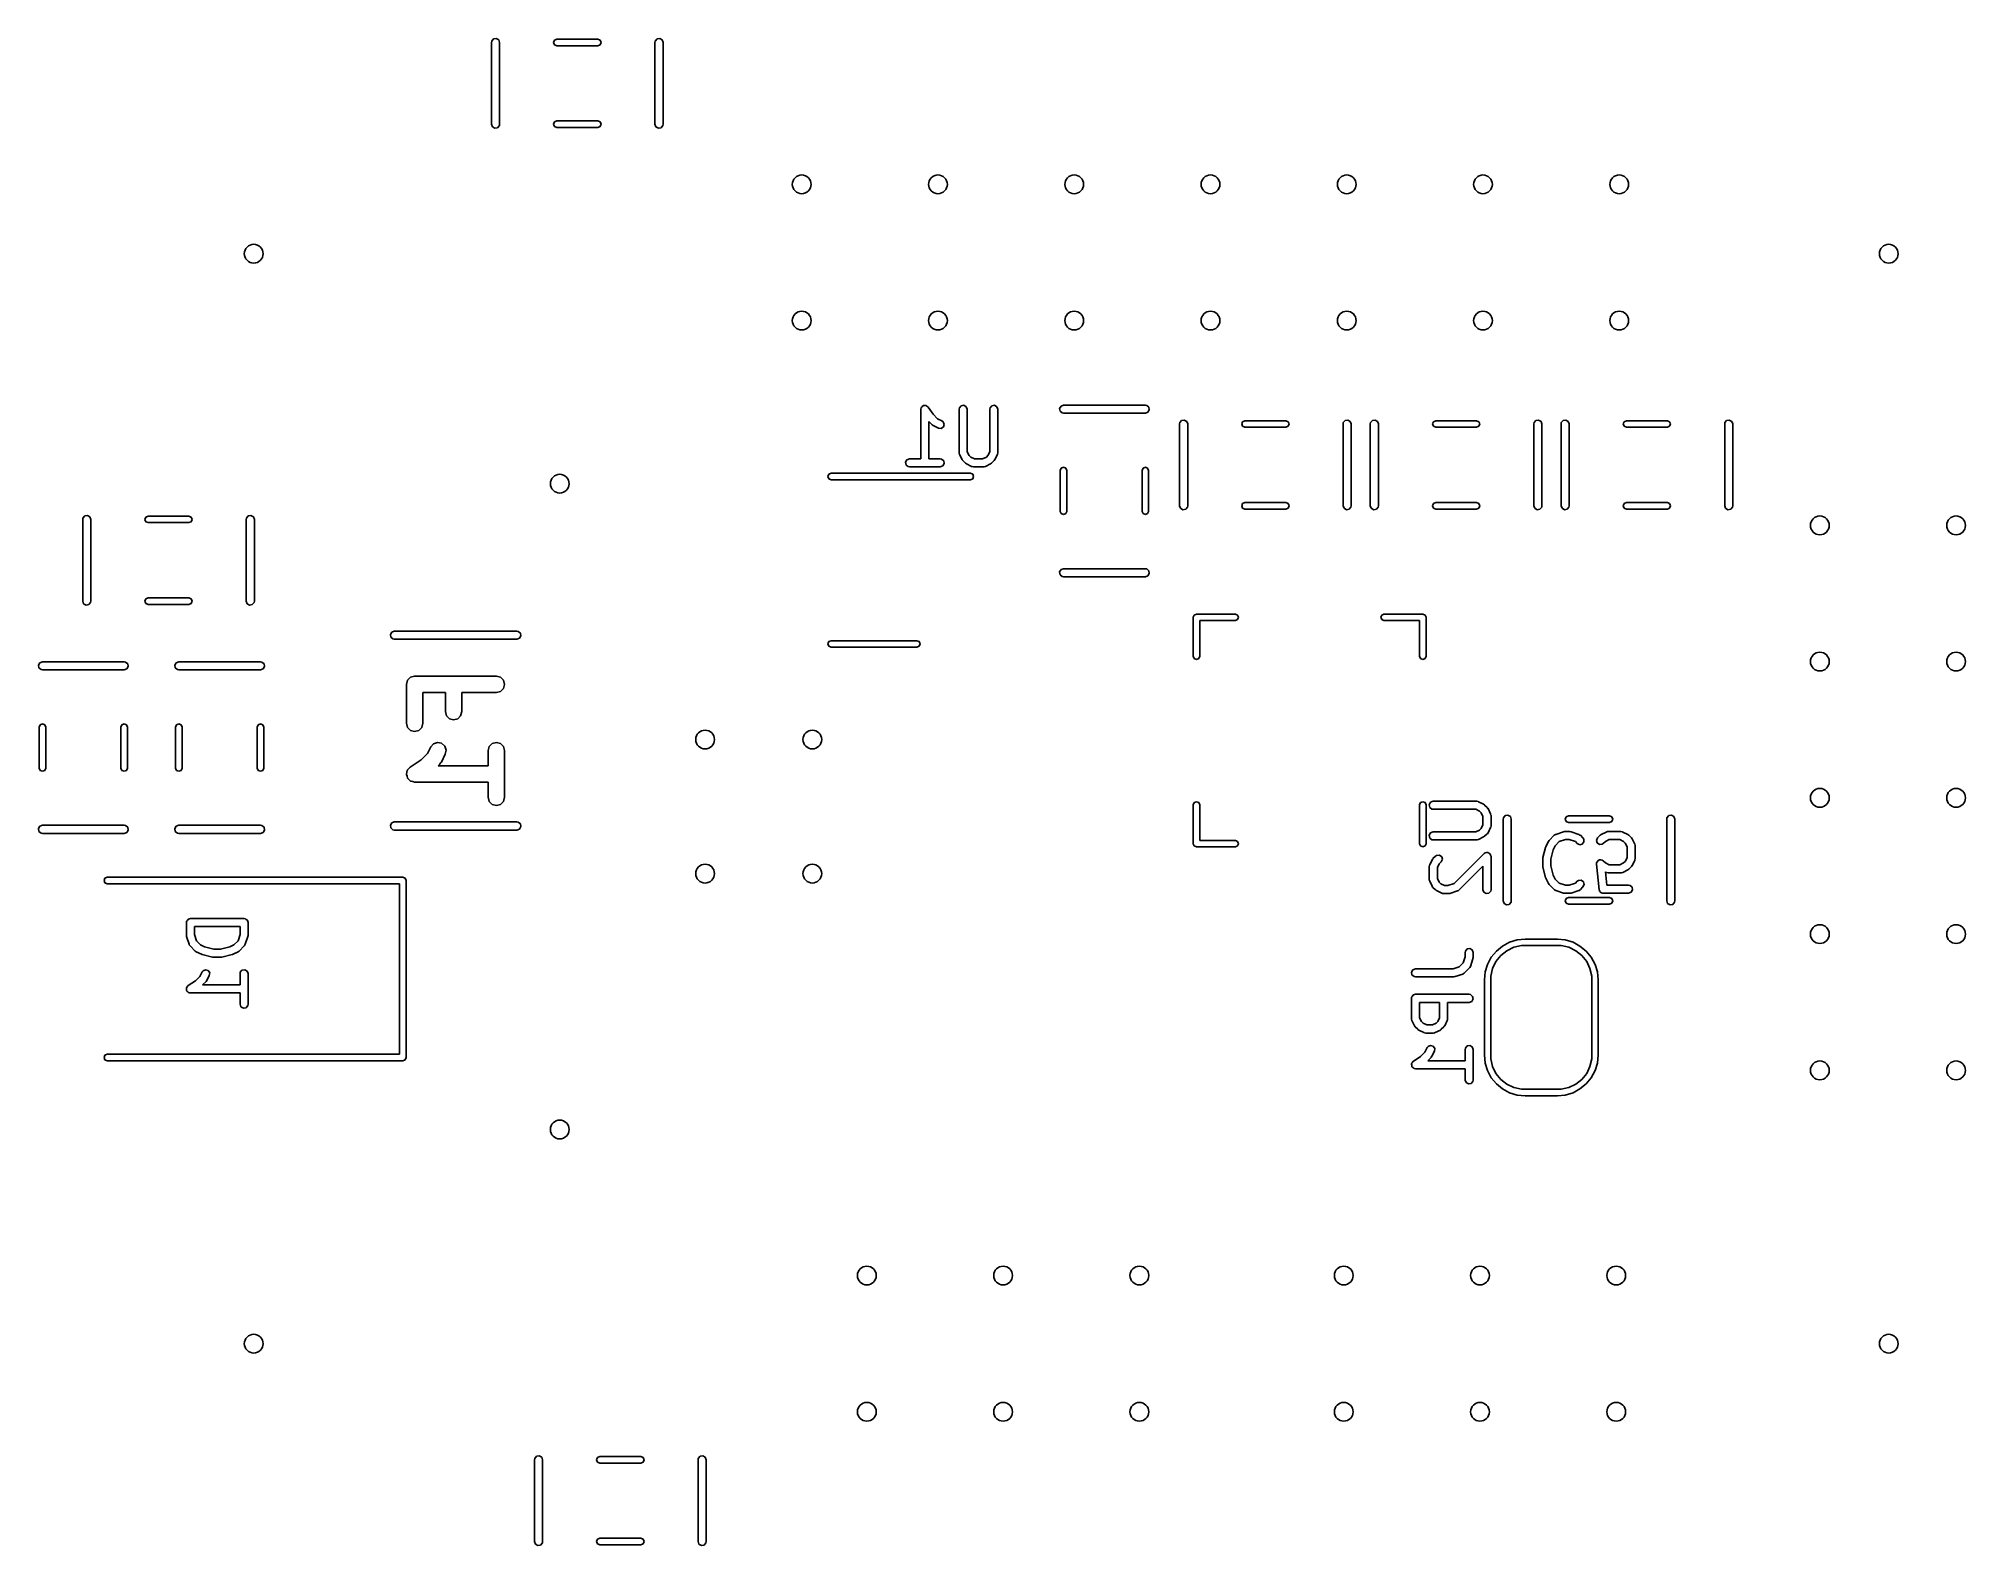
# Model space of a CAD drawing. Extents: x -0.16 to 1.26, y -0.15 to 0.96.
import ezdxf

# ---------------------------------------------------------------- set-up
doc = ezdxf.new("R2010")
doc.units = 0
doc.header["$MEASUREMENT"] = 0
doc.layers.add('BLACK', color=7, linetype='CONTINUOUS')

msp = doc.modelspace()

# ---------------------------------------------------------------- linework, layer by layer
at = {"layer": 'BLACK', "linetype": 'CONTINUOUS'}
for p, q in [((0.1745, 0.955), (0.1747, 0.956)), ((0.1745, 0.895), (0.1745, 0.955)), ((0.1747, 0.956), (0.176, 0.9576)), ((0.176, 0.9576), (0.178, 0.9579)), ((0.178, 0.9579), (0.1798, 0.9569)), ((0.1798, 0.9569), (0.1805, 0.955)), ((0.1805, 0.955), (0.1805, 0.895)), ((0.2201, 0.955), (0.2208, 0.9567)), ((0.2208, 0.9533), (0.2201, 0.955)), ((0.2208, 0.9567), (0.2225, 0.9574)), ((0.2225, 0.9526), (0.2208, 0.9533)), ((0.2225, 0.9574), (0.2525, 0.9574)), ((0.2525, 0.9526), (0.2225, 0.9526)), ((0.2525, 0.9574), (0.2542, 0.9567)), ((0.2542, 0.9533), (0.2525, 0.9526)), ((0.2542, 0.9567), (0.2549, 0.955)), ((0.2549, 0.955), (0.2542, 0.9533)), ((0.2945, 0.955), (0.2947, 0.956)), ((0.2945, 0.895), (0.2945, 0.955)), ((0.2947, 0.956), (0.296, 0.9576)), ((0.296, 0.9576), (0.298, 0.9579)), ((0.298, 0.9579), (0.2998, 0.9569)), ((0.2998, 0.9569), (0.3005, 0.955)), ((0.3005, 0.955), (0.3005, 0.895)), ((0.1752, 0.8931), (0.1745, 0.895)), ((0.177, 0.8921), (0.1752, 0.8931)), ((0.179, 0.8924), (0.177, 0.8921)), ((0.1803, 0.894), (0.179, 0.8924)), ((0.1805, 0.895), (0.1803, 0.894)), ((0.2201, 0.895), (0.2208, 0.8967)), ((0.2208, 0.8933), (0.2201, 0.895)), ((0.2208, 0.8967), (0.2225, 0.8974)), ((0.2225, 0.8926), (0.2208, 0.8933)), ((0.2225, 0.8974), (0.2525, 0.8974)), ((0.2525, 0.8926), (0.2225, 0.8926)), ((0.2525, 0.8974), (0.2542, 0.8967)), ((0.2542, 0.8933), (0.2525, 0.8926)), ((0.2542, 0.8967), (0.2549, 0.895)), ((0.2549, 0.895), (0.2542, 0.8933)), ((0.2952, 0.8931), (0.2945, 0.895)), ((0.297, 0.8921), (0.2952, 0.8931)), ((0.299, 0.8924), (0.297, 0.8921)), ((0.3003, 0.894), (0.299, 0.8924)), ((0.3005, 0.895), (0.3003, 0.894)), ((0.4896, 0.6858), (0.4898, 0.6868)), ((0.4896, 0.6494), (0.4896, 0.6858)), ((0.4898, 0.6868), (0.4899, 0.6869)), ((0.4899, 0.6871), (0.4905, 0.6877)), ((0.4899, 0.6869), (0.4899, 0.6871)), ((0.4905, 0.6877), (0.4911, 0.6884)), ((0.4911, 0.6884), (0.4913, 0.6884)), ((0.4913, 0.6884), (0.4914, 0.6885)), ((0.4914, 0.6885), (0.4922, 0.6886)), ((0.4922, 0.6886), (0.4931, 0.6887)), ((0.4931, 0.6887), (0.4932, 0.6886)), ((0.4932, 0.6886), (0.4934, 0.6886)), ((0.4934, 0.6886), (0.4941, 0.6881)), ((0.4941, 0.6881), (0.4948, 0.6877)), ((0.4948, 0.6877), (0.4949, 0.6875)), ((0.4949, 0.6875), (0.495, 0.6874)), ((0.495, 0.6874), (0.4986, 0.6821)), ((0.4986, 0.6821), (0.5018, 0.6788)), ((0.5018, 0.6788), (0.5051, 0.6772)), ((0.5177, 0.6858), (0.5179, 0.6868)), ((0.5177, 0.6539), (0.5177, 0.6858)), ((0.5179, 0.6868), (0.5192, 0.6884)), ((0.5192, 0.6884), (0.5212, 0.6887)), ((0.5212, 0.6887), (0.523, 0.6877)), ((0.523, 0.6877), (0.5236, 0.6858)), ((0.5236, 0.6858), (0.5236, 0.6546)), ((0.5402, 0.6858), (0.5404, 0.6868)), ((0.5402, 0.6546), (0.5402, 0.6858)), ((0.5404, 0.6868), (0.5417, 0.6884)), ((0.5417, 0.6884), (0.5437, 0.6887)), ((0.5437, 0.6887), (0.5454, 0.6877)), ((0.5454, 0.6877), (0.5461, 0.6858)), ((0.5461, 0.6858), (0.5461, 0.6539)), ((0.5915, 0.6864), (0.5925, 0.6881)), ((0.5919, 0.6844), (0.5915, 0.6864)), ((0.5934, 0.6831), (0.5919, 0.6844)), ((0.5925, 0.6881), (0.5944, 0.6888)), ((0.5944, 0.6829), (0.5934, 0.6831)), ((0.5944, 0.6888), (0.6544, 0.6888)), ((0.6544, 0.6829), (0.5944, 0.6829)), ((0.6544, 0.6888), (0.6554, 0.6886)), ((0.6563, 0.6836), (0.6544, 0.6829)), ((0.6554, 0.6886), (0.657, 0.6873)), ((0.6573, 0.6853), (0.6563, 0.6836)), ((0.657, 0.6873), (0.6573, 0.6853)), ((0.498, 0.6743), (0.4955, 0.6768)), ((0.4955, 0.6768), (0.4955, 0.6494)), ((0.4987, 0.6738), (0.498, 0.6743)), ((0.498, 0.6743), (0.498, 0.6743)), ((0.5025, 0.6719), (0.4987, 0.6738)), ((0.5045, 0.6717), (0.5025, 0.6719)), ((0.5062, 0.6728), (0.5045, 0.6717)), ((0.5051, 0.6772), (0.506, 0.6766)), ((0.506, 0.6766), (0.5068, 0.6747)), ((0.5068, 0.6747), (0.5062, 0.6728)), ((0.6795, 0.675), (0.6797, 0.676)), ((0.6795, 0.615), (0.6795, 0.675)), ((0.6797, 0.676), (0.681, 0.6776)), ((0.681, 0.6776), (0.683, 0.6779)), ((0.683, 0.6779), (0.6848, 0.6769)), ((0.6848, 0.6769), (0.6855, 0.675)), ((0.6855, 0.675), (0.6855, 0.615)), ((0.7251, 0.675), (0.7258, 0.6767)), ((0.7258, 0.6733), (0.7251, 0.675)), ((0.7258, 0.6767), (0.7275, 0.6774)), ((0.7275, 0.6726), (0.7258, 0.6733)), ((0.7275, 0.6774), (0.7575, 0.6774)), ((0.7575, 0.6726), (0.7275, 0.6726)), ((0.7575, 0.6774), (0.7592, 0.6767)), ((0.7592, 0.6733), (0.7575, 0.6726)), ((0.7592, 0.6767), (0.7599, 0.675)), ((0.7599, 0.675), (0.7592, 0.6733)), ((0.7995, 0.675), (0.7997, 0.676)), ((0.7995, 0.615), (0.7995, 0.675)), ((0.7997, 0.676), (0.801, 0.6776)), ((0.801, 0.6776), (0.803, 0.6779)), ((0.803, 0.6779), (0.8048, 0.6769)), ((0.8048, 0.6769), (0.8055, 0.675)), ((0.8055, 0.675), (0.8055, 0.615)), ((0.8195, 0.675), (0.8197, 0.676)), ((0.8195, 0.615), (0.8195, 0.675)), ((0.8197, 0.676), (0.821, 0.6776)), ((0.821, 0.6776), (0.823, 0.6779)), ((0.823, 0.6779), (0.8248, 0.6769)), ((0.8248, 0.6769), (0.8255, 0.675)), ((0.8255, 0.675), (0.8255, 0.615)), ((0.8651, 0.675), (0.8658, 0.6767)), ((0.8658, 0.6733), (0.8651, 0.675)), ((0.8658, 0.6767), (0.8675, 0.6774)), ((0.8675, 0.6726), (0.8658, 0.6733)), ((0.8675, 0.6774), (0.8975, 0.6774)), ((0.8975, 0.6726), (0.8675, 0.6726)), ((0.8975, 0.6774), (0.8992, 0.6767)), ((0.8992, 0.6733), (0.8975, 0.6726)), ((0.8992, 0.6767), (0.8999, 0.675)), ((0.8999, 0.675), (0.8992, 0.6733)), ((0.9395, 0.675), (0.9397, 0.676)), ((0.9395, 0.615), (0.9395, 0.675)), ((0.9397, 0.676), (0.941, 0.6776)), ((0.941, 0.6776), (0.943, 0.6779)), ((0.943, 0.6779), (0.9448, 0.6769)), ((0.9448, 0.6769), (0.9455, 0.675)), ((0.9455, 0.675), (0.9455, 0.615)), ((0.9595, 0.675), (0.9597, 0.676)), ((0.9595, 0.615), (0.9595, 0.675)), ((0.9597, 0.676), (0.961, 0.6776)), ((0.961, 0.6776), (0.963, 0.6779)), ((0.963, 0.6779), (0.9648, 0.6769)), ((0.9648, 0.6769), (0.9655, 0.675)), ((0.9655, 0.675), (0.9655, 0.615)), ((1.0051, 0.675), (1.0058, 0.6767)), ((1.0058, 0.6733), (1.0051, 0.675)), ((1.0058, 0.6767), (1.0075, 0.6774)), ((1.0075, 0.6726), (1.0058, 0.6733)), ((1.0075, 0.6774), (1.0375, 0.6774)), ((1.0375, 0.6726), (1.0075, 0.6726)), ((1.0375, 0.6774), (1.0392, 0.6767)), ((1.0392, 0.6733), (1.0375, 0.6726)), ((1.0392, 0.6767), (1.0399, 0.675)), ((1.0399, 0.675), (1.0392, 0.6733)), ((1.0796, 0.675), (1.0797, 0.676)), ((1.0796, 0.615), (1.0796, 0.675)), ((1.0797, 0.676), (1.081, 0.6776)), ((1.081, 0.6776), (1.083, 0.6779)), ((1.083, 0.6779), (1.0848, 0.6769)), ((1.0848, 0.6769), (1.0855, 0.675)), ((1.0855, 0.675), (1.0855, 0.615)), ((0.5178, 0.6538), (0.5177, 0.6539)), ((0.5178, 0.6536), (0.5178, 0.6538)), ((0.518, 0.6526), (0.5178, 0.6536)), ((0.5199, 0.6489), (0.518, 0.6526)), ((0.5236, 0.6546), (0.525, 0.6519)), ((0.525, 0.6519), (0.5262, 0.6507)), ((0.5262, 0.6507), (0.5289, 0.6494)), ((0.535, 0.6494), (0.5377, 0.6507)), ((0.5377, 0.6507), (0.5389, 0.6519)), ((0.5389, 0.6519), (0.5402, 0.6546)), ((0.5458, 0.6526), (0.544, 0.6489)), ((0.546, 0.6529), (0.5458, 0.6528)), ((0.5458, 0.6528), (0.5458, 0.6526)), ((0.5461, 0.6539), (0.546, 0.6529)), ((0.4214, 0.6364), (0.422, 0.6381)), ((0.422, 0.6347), (0.4214, 0.6364)), ((0.422, 0.6381), (0.4237, 0.6388)), ((0.4237, 0.6388), (0.4552, 0.6388)), ((0.4552, 0.6388), (0.5261, 0.6388)), ((0.4784, 0.6469), (0.4794, 0.6487)), ((0.4788, 0.6449), (0.4784, 0.6469)), ((0.4803, 0.6437), (0.4788, 0.6449)), ((0.4794, 0.6487), (0.4813, 0.6494)), ((0.4813, 0.6435), (0.4803, 0.6437)), ((0.4813, 0.6494), (0.4896, 0.6494)), ((0.5038, 0.6435), (0.4813, 0.6435)), ((0.4955, 0.6494), (0.5038, 0.6494)), ((0.5038, 0.6494), (0.5048, 0.6492)), ((0.5057, 0.6442), (0.5038, 0.6435)), ((0.5048, 0.6492), (0.5064, 0.6479)), ((0.5067, 0.6459), (0.5057, 0.6442)), ((0.5064, 0.6479), (0.5067, 0.6459)), ((0.52, 0.6488), (0.5199, 0.6489)), ((0.5205, 0.6481), (0.52, 0.6488)), ((0.5223, 0.6462), (0.5205, 0.6481)), ((0.5224, 0.6462), (0.5223, 0.6462)), ((0.5231, 0.6457), (0.5224, 0.6462)), ((0.5269, 0.6438), (0.5231, 0.6457)), ((0.5261, 0.6388), (0.5278, 0.6381)), ((0.527, 0.6438), (0.5269, 0.6438)), ((0.5272, 0.6437), (0.527, 0.6438)), ((0.5282, 0.6435), (0.5272, 0.6437)), ((0.5278, 0.6381), (0.5284, 0.6364)), ((0.5284, 0.6364), (0.5278, 0.6347)), ((0.5357, 0.6435), (0.5282, 0.6435)), ((0.5289, 0.6494), (0.535, 0.6494)), ((0.5359, 0.6435), (0.5357, 0.6435)), ((0.536, 0.6435), (0.5359, 0.6435)), ((0.537, 0.6438), (0.536, 0.6435)), ((0.5408, 0.6457), (0.537, 0.6438)), ((0.5415, 0.6462), (0.5408, 0.6457)), ((0.5408, 0.6457), (0.5408, 0.6457)), ((0.5434, 0.6481), (0.5415, 0.6462)), ((0.544, 0.6489), (0.5434, 0.6481)), ((0.5434, 0.6481), (0.5434, 0.6481)), ((0.592, 0.6408), (0.5927, 0.6425)), ((0.592, 0.6108), (0.592, 0.6408)), ((0.5927, 0.6425), (0.5944, 0.6432)), ((0.5944, 0.6432), (0.5961, 0.6425)), ((0.5961, 0.6425), (0.5968, 0.6408)), ((0.5968, 0.6408), (0.5968, 0.6108)), ((0.652, 0.6408), (0.6527, 0.6425)), ((0.652, 0.6108), (0.652, 0.6408)), ((0.6527, 0.6425), (0.6544, 0.6432)), ((0.6544, 0.6432), (0.6561, 0.6425)), ((0.6561, 0.6425), (0.6568, 0.6408)), ((0.6568, 0.6408), (0.6568, 0.6108)), ((0.4237, 0.6341), (0.422, 0.6347)), ((0.4552, 0.6341), (0.4237, 0.6341)), ((0.5261, 0.6341), (0.4552, 0.6341)), ((0.5278, 0.6347), (0.5261, 0.6341)), ((0.5927, 0.6092), (0.592, 0.6108)), ((0.5944, 0.6085), (0.5927, 0.6092)), ((0.5961, 0.6092), (0.5944, 0.6085)), ((0.5968, 0.6108), (0.5961, 0.6092)), ((0.6527, 0.6092), (0.652, 0.6108)), ((0.6544, 0.6085), (0.6527, 0.6092)), ((0.6561, 0.6092), (0.6544, 0.6085)), ((0.6568, 0.6108), (0.6561, 0.6092)), ((0.6802, 0.6131), (0.6795, 0.615)), ((0.682, 0.6121), (0.6802, 0.6131)), ((0.684, 0.6124), (0.682, 0.6121)), ((0.6853, 0.614), (0.684, 0.6124)), ((0.6855, 0.615), (0.6853, 0.614)), ((0.7251, 0.615), (0.7258, 0.6167)), ((0.7258, 0.6133), (0.7251, 0.615)), ((0.7258, 0.6167), (0.7275, 0.6174)), ((0.7275, 0.6126), (0.7258, 0.6133)), ((0.7275, 0.6174), (0.7575, 0.6174)), ((0.7575, 0.6126), (0.7275, 0.6126)), ((0.7575, 0.6174), (0.7592, 0.6167)), ((0.7592, 0.6133), (0.7575, 0.6126)), ((0.7592, 0.6167), (0.7599, 0.615)), ((0.7599, 0.615), (0.7592, 0.6133)), ((0.8002, 0.6131), (0.7995, 0.615)), ((0.802, 0.6121), (0.8002, 0.6131)), ((0.804, 0.6124), (0.802, 0.6121)), ((0.8053, 0.614), (0.804, 0.6124)), ((0.8055, 0.615), (0.8053, 0.614)), ((0.8202, 0.6131), (0.8195, 0.615)), ((0.822, 0.6121), (0.8202, 0.6131)), ((0.824, 0.6124), (0.822, 0.6121)), ((0.8253, 0.614), (0.824, 0.6124)), ((0.8255, 0.615), (0.8253, 0.614)), ((0.8651, 0.615), (0.8658, 0.6167)), ((0.8658, 0.6133), (0.8651, 0.615)), ((0.8658, 0.6167), (0.8675, 0.6174)), ((0.8675, 0.6126), (0.8658, 0.6133)), ((0.8675, 0.6174), (0.8975, 0.6174)), ((0.8975, 0.6126), (0.8675, 0.6126)), ((0.8975, 0.6174), (0.8992, 0.6167)), ((0.8992, 0.6133), (0.8975, 0.6126)), ((0.8992, 0.6167), (0.8999, 0.615)), ((0.8999, 0.615), (0.8992, 0.6133)), ((0.9402, 0.6131), (0.9395, 0.615)), ((0.942, 0.6121), (0.9402, 0.6131)), ((0.944, 0.6124), (0.942, 0.6121)), ((0.9453, 0.614), (0.944, 0.6124)), ((0.9455, 0.615), (0.9453, 0.614)), ((0.9602, 0.6131), (0.9595, 0.615)), ((0.962, 0.6121), (0.9602, 0.6131)), ((0.964, 0.6124), (0.962, 0.6121)), ((0.9653, 0.614), (0.964, 0.6124)), ((0.9655, 0.615), (0.9653, 0.614)), ((1.0051, 0.615), (1.0058, 0.6167)), ((1.0058, 0.6133), (1.0051, 0.615)), ((1.0058, 0.6167), (1.0075, 0.6174)), ((1.0075, 0.6126), (1.0058, 0.6133)), ((1.0075, 0.6174), (1.0375, 0.6174)), ((1.0375, 0.6126), (1.0075, 0.6126)), ((1.0375, 0.6174), (1.0392, 0.6167)), ((1.0392, 0.6133), (1.0375, 0.6126)), ((1.0392, 0.6167), (1.0399, 0.615)), ((1.0399, 0.615), (1.0392, 0.6133)), ((1.0802, 0.6131), (1.0796, 0.615)), ((1.082, 0.6121), (1.0802, 0.6131)), ((1.084, 0.6124), (1.082, 0.6121)), ((1.0853, 0.614), (1.084, 0.6124)), ((1.0855, 0.615), (1.0853, 0.614)), ((-0.1255, 0.605), (-0.1253, 0.606)), ((-0.1255, 0.545), (-0.1255, 0.605)), ((-0.1253, 0.606), (-0.124, 0.6076)), ((-0.124, 0.6076), (-0.122, 0.6079)), ((-0.122, 0.6079), (-0.1202, 0.6069)), ((-0.1202, 0.6069), (-0.1195, 0.605)), ((-0.1195, 0.605), (-0.1195, 0.545)), ((-0.0799, 0.605), (-0.0792, 0.6067)), ((-0.0792, 0.6033), (-0.0799, 0.605)), ((-0.0792, 0.6067), (-0.0775, 0.6074)), ((-0.0775, 0.6026), (-0.0792, 0.6033)), ((-0.0775, 0.6074), (-0.0475, 0.6074)), ((-0.0475, 0.6026), (-0.0775, 0.6026)), ((-0.0475, 0.6074), (-0.0458, 0.6067)), ((-0.0458, 0.6033), (-0.0475, 0.6026)), ((-0.0458, 0.6067), (-0.0451, 0.605)), ((-0.0451, 0.605), (-0.0458, 0.6033)), ((-0.0055, 0.605), (-0.0053, 0.606)), ((-0.0055, 0.545), (-0.0055, 0.605)), ((-0.0053, 0.606), (-0.004, 0.6076)), ((-0.004, 0.6076), (-0.002, 0.6079)), ((-0.002, 0.6079), (-0.0002, 0.6069)), ((-0.0002, 0.6069), (0.0005, 0.605)), ((0.0005, 0.605), (0.0005, 0.545)), ((0.5915, 0.5664), (0.5925, 0.5681)), ((0.5919, 0.5644), (0.5915, 0.5664)), ((0.5925, 0.5681), (0.5944, 0.5688)), ((0.5944, 0.5688), (0.6544, 0.5688)), ((0.6544, 0.5688), (0.6554, 0.5686)), ((0.6554, 0.5686), (0.657, 0.5673)), ((0.657, 0.5673), (0.6573, 0.5653)), ((0.5934, 0.5631), (0.5919, 0.5644)), ((0.5944, 0.5629), (0.5934, 0.5631)), ((0.6544, 0.5629), (0.5944, 0.5629)), ((0.6563, 0.5636), (0.6544, 0.5629)), ((0.6573, 0.5653), (0.6563, 0.5636)), ((-0.1248, 0.5431), (-0.1255, 0.545)), ((-0.123, 0.5421), (-0.1248, 0.5431)), ((-0.121, 0.5424), (-0.123, 0.5421)), ((-0.1197, 0.544), (-0.121, 0.5424)), ((-0.1195, 0.545), (-0.1197, 0.544)), ((-0.0799, 0.545), (-0.0792, 0.5467)), ((-0.0792, 0.5433), (-0.0799, 0.545)), ((-0.0792, 0.5467), (-0.0775, 0.5474)), ((-0.0775, 0.5426), (-0.0792, 0.5433)), ((-0.0775, 0.5474), (-0.0475, 0.5474)), ((-0.0475, 0.5426), (-0.0775, 0.5426)), ((-0.0475, 0.5474), (-0.0458, 0.5467)), ((-0.0458, 0.5433), (-0.0475, 0.5426)), ((-0.0458, 0.5467), (-0.0451, 0.545)), ((-0.0451, 0.545), (-0.0458, 0.5433)), ((-0.0048, 0.5431), (-0.0055, 0.545)), ((-0.003, 0.5421), (-0.0048, 0.5431)), ((-0.001, 0.5424), (-0.003, 0.5421)), ((0.0003, 0.544), (-0.001, 0.5424)), ((0.0005, 0.545), (0.0003, 0.544)), ((0.6896, 0.5331), (0.6903, 0.5347)), ((0.6896, 0.5045), (0.6896, 0.5331)), ((0.6903, 0.5347), (0.6919, 0.5354)), ((0.6919, 0.5354), (0.7205, 0.5354)), ((0.7205, 0.5307), (0.6943, 0.5307)), ((0.6943, 0.5307), (0.6943, 0.5045)), ((0.7205, 0.5354), (0.7221, 0.5347)), ((0.7221, 0.5314), (0.7205, 0.5307)), ((0.7221, 0.5347), (0.7228, 0.5331)), ((0.7228, 0.5331), (0.7221, 0.5314)), ((0.8272, 0.5331), (0.8279, 0.5347)), ((0.8279, 0.5314), (0.8272, 0.5331)), ((0.8279, 0.5347), (0.8295, 0.5354)), ((0.8295, 0.5307), (0.8279, 0.5314)), ((0.8295, 0.5354), (0.8581, 0.5354)), ((0.8557, 0.5307), (0.8295, 0.5307)), ((0.8557, 0.5045), (0.8557, 0.5307)), ((0.8581, 0.5354), (0.8597, 0.5347)), ((0.8597, 0.5347), (0.8604, 0.5331)), ((0.8604, 0.5331), (0.8604, 0.5045)), ((0.1003, 0.5205), (0.1013, 0.5223)), ((0.1007, 0.5185), (0.1003, 0.5205)), ((0.1022, 0.5172), (0.1007, 0.5185)), ((0.1013, 0.5223), (0.1032, 0.523)), ((0.1032, 0.517), (0.1022, 0.5172)), ((0.1032, 0.523), (0.1932, 0.523)), ((0.1932, 0.517), (0.1032, 0.517)), ((0.1932, 0.523), (0.1942, 0.5228)), ((0.1951, 0.5177), (0.1932, 0.517)), ((0.1942, 0.5228), (0.1958, 0.5215)), ((0.1961, 0.5195), (0.1951, 0.5177)), ((0.1958, 0.5215), (0.1961, 0.5195)), ((0.4214, 0.5136), (0.422, 0.5153)), ((0.422, 0.5119), (0.4214, 0.5136)), ((0.422, 0.5153), (0.4237, 0.5159)), ((0.4237, 0.5112), (0.422, 0.5119)), ((0.4237, 0.5159), (0.4552, 0.5159)), ((0.4552, 0.5112), (0.4237, 0.5112)), ((0.4552, 0.5159), (0.4867, 0.5159)), ((0.4867, 0.5112), (0.4552, 0.5112)), ((0.4867, 0.5159), (0.4884, 0.5153)), ((0.4884, 0.5119), (0.4867, 0.5112)), ((0.4884, 0.5153), (0.4891, 0.5136)), ((0.4891, 0.5136), (0.4884, 0.5119)), ((-0.1579, 0.498), (-0.1569, 0.4998)), ((-0.1576, 0.496), (-0.1579, 0.498)), ((-0.156, 0.4947), (-0.1576, 0.496)), ((-0.1569, 0.4998), (-0.155, 0.5005)), ((-0.155, 0.5005), (-0.095, 0.5005)), ((-0.095, 0.5005), (-0.094, 0.5003)), ((-0.0931, 0.4952), (-0.095, 0.4945)), ((-0.094, 0.5003), (-0.0924, 0.499)), ((-0.0921, 0.497), (-0.0931, 0.4952)), ((-0.0924, 0.499), (-0.0921, 0.497)), ((-0.0579, 0.498), (-0.0569, 0.4998)), ((-0.0576, 0.496), (-0.0579, 0.498)), ((-0.056, 0.4947), (-0.0576, 0.496)), ((-0.0569, 0.4998), (-0.055, 0.5005)), ((-0.055, 0.5005), (0.005, 0.5005)), ((0.005, 0.5005), (0.006, 0.5003)), ((0.0069, 0.4952), (0.005, 0.4945)), ((0.006, 0.5003), (0.0076, 0.499)), ((0.0079, 0.497), (0.0069, 0.4952)), ((0.0076, 0.499), (0.0079, 0.497)), ((0.6903, 0.5029), (0.6896, 0.5045)), ((0.6919, 0.5022), (0.6903, 0.5029)), ((0.6936, 0.5029), (0.6919, 0.5022)), ((0.6943, 0.5045), (0.6936, 0.5029)), ((0.8564, 0.5029), (0.8557, 0.5045)), ((0.8581, 0.5022), (0.8564, 0.5029)), ((0.8597, 0.5029), (0.8581, 0.5022)), ((0.8604, 0.5045), (0.8597, 0.5029)), ((-0.155, 0.4945), (-0.156, 0.4947)), ((-0.095, 0.4945), (-0.155, 0.4945)), ((-0.055, 0.4945), (-0.056, 0.4947)), ((0.005, 0.4945), (-0.055, 0.4945)), ((0.1121, 0.4839), (0.1129, 0.4869)), ((0.1121, 0.4553), (0.1121, 0.4839)), ((0.1129, 0.4869), (0.1151, 0.4891)), ((0.1151, 0.4891), (0.1181, 0.4899)), ((0.1181, 0.4899), (0.1781, 0.4899)), ((0.1781, 0.4899), (0.1811, 0.4891)), ((0.1811, 0.4891), (0.1833, 0.4869)), ((0.1833, 0.4809), (0.1811, 0.4787)), ((0.1833, 0.4869), (0.1841, 0.4839)), ((0.1841, 0.4839), (0.1833, 0.4809)), ((0.1407, 0.4779), (0.1241, 0.4779)), ((0.1241, 0.4779), (0.1241, 0.4553)), ((0.1407, 0.4639), (0.1407, 0.4779)), ((0.1781, 0.4779), (0.1527, 0.4779)), ((0.1527, 0.4779), (0.1527, 0.4639)), ((0.1811, 0.4787), (0.1781, 0.4779)), ((-0.1574, 0.4525), (-0.1567, 0.4542)), ((-0.1567, 0.4542), (-0.155, 0.4549)), ((-0.155, 0.4549), (-0.1533, 0.4542)), ((-0.1533, 0.4542), (-0.1526, 0.4525)), ((-0.0974, 0.4525), (-0.0967, 0.4542)), ((-0.0967, 0.4542), (-0.095, 0.4549)), ((-0.095, 0.4549), (-0.0933, 0.4542)), ((-0.0933, 0.4542), (-0.0926, 0.4525)), ((-0.0574, 0.4525), (-0.0567, 0.4542)), ((-0.0567, 0.4542), (-0.055, 0.4549)), ((-0.055, 0.4549), (-0.0533, 0.4542)), ((-0.0533, 0.4542), (-0.0526, 0.4525)), ((0.0026, 0.4525), (0.0033, 0.4542)), ((0.0033, 0.4542), (0.005, 0.4549)), ((0.005, 0.4549), (0.0067, 0.4542)), ((0.0067, 0.4542), (0.0074, 0.4525)), ((0.1129, 0.4523), (0.1121, 0.4553)), ((0.1241, 0.4553), (0.1233, 0.4523)), ((0.1415, 0.4609), (0.1407, 0.4639)), ((0.1437, 0.4587), (0.1415, 0.4609)), ((0.1467, 0.4579), (0.1437, 0.4587)), ((0.1497, 0.4587), (0.1467, 0.4579)), ((0.1519, 0.4609), (0.1497, 0.4587)), ((0.1527, 0.4639), (0.1519, 0.4609)), ((-0.1574, 0.4225), (-0.1574, 0.4525)), ((-0.1526, 0.4525), (-0.1526, 0.4225)), ((-0.0974, 0.4225), (-0.0974, 0.4525)), ((-0.0926, 0.4525), (-0.0926, 0.4225)), ((-0.0574, 0.4225), (-0.0574, 0.4525)), ((-0.0526, 0.4525), (-0.0526, 0.4225)), ((0.0026, 0.4225), (0.0026, 0.4525)), ((0.0074, 0.4525), (0.0074, 0.4225)), ((0.1151, 0.4501), (0.1129, 0.4523)), ((0.1181, 0.4493), (0.1151, 0.4501)), ((0.1211, 0.4501), (0.1181, 0.4493)), ((0.1233, 0.4523), (0.1211, 0.4501)), ((0.1299, 0.438), (0.132, 0.4403)), ((0.132, 0.4403), (0.1349, 0.4413)), ((0.1349, 0.4413), (0.1379, 0.4407)), ((0.1379, 0.4407), (0.1403, 0.4386)), ((0.1403, 0.4386), (0.1412, 0.4356)), ((0.1729, 0.4383), (0.1751, 0.4405)), ((0.1751, 0.4405), (0.1781, 0.4413)), ((0.1781, 0.4413), (0.1811, 0.4405)), ((0.1811, 0.4405), (0.1833, 0.4383)), ((0.1148, 0.4231), (0.1229, 0.4285)), ((0.1229, 0.4285), (0.1275, 0.4331)), ((0.1275, 0.4331), (0.1299, 0.438)), ((0.1366, 0.4253), (0.1355, 0.4241)), ((0.1371, 0.4262), (0.1366, 0.4253)), ((0.1378, 0.4269), (0.1371, 0.4262)), ((0.1406, 0.4326), (0.1378, 0.4269)), ((0.1412, 0.4356), (0.1406, 0.4326)), ((0.1721, 0.4353), (0.1729, 0.4383)), ((0.1721, 0.4241), (0.1721, 0.4353)), ((0.1833, 0.4383), (0.1841, 0.4353)), ((0.1841, 0.4353), (0.1841, 0.401)), ((-0.1567, 0.4208), (-0.1574, 0.4225)), ((-0.155, 0.4201), (-0.1567, 0.4208)), ((-0.1533, 0.4208), (-0.155, 0.4201)), ((-0.1526, 0.4225), (-0.1533, 0.4208)), ((-0.0967, 0.4208), (-0.0974, 0.4225)), ((-0.095, 0.4201), (-0.0967, 0.4208)), ((-0.0933, 0.4208), (-0.095, 0.4201)), ((-0.0926, 0.4225), (-0.0933, 0.4208)), ((-0.0567, 0.4208), (-0.0574, 0.4225)), ((-0.055, 0.4201), (-0.0567, 0.4208)), ((-0.0533, 0.4208), (-0.055, 0.4201)), ((-0.0526, 0.4225), (-0.0533, 0.4208)), ((0.0033, 0.4208), (0.0026, 0.4225)), ((0.005, 0.4201), (0.0033, 0.4208)), ((0.0067, 0.4208), (0.005, 0.4201)), ((0.0074, 0.4225), (0.0067, 0.4208)), ((0.1121, 0.4181), (0.1125, 0.4195)), ((0.1122, 0.418), (0.1121, 0.4181)), ((0.1121, 0.4178), (0.1122, 0.418)), ((0.1126, 0.4165), (0.1121, 0.4178)), ((0.1125, 0.4195), (0.1127, 0.4208)), ((0.1129, 0.4151), (0.1126, 0.4165)), ((0.1127, 0.4208), (0.1129, 0.421)), ((0.1129, 0.4211), (0.1139, 0.4221)), ((0.1129, 0.421), (0.1129, 0.4211)), ((0.1131, 0.415), (0.1129, 0.4151)), ((0.1131, 0.4148), (0.1131, 0.415)), ((0.1142, 0.4139), (0.1131, 0.4148)), ((0.1139, 0.4221), (0.1148, 0.4231)), ((0.1151, 0.4129), (0.1142, 0.4139)), ((0.1153, 0.4129), (0.1151, 0.4129)), ((0.1155, 0.4128), (0.1153, 0.4129)), ((0.1168, 0.4125), (0.1155, 0.4128)), ((0.1181, 0.4121), (0.1168, 0.4125)), ((0.1721, 0.4121), (0.1181, 0.4121)), ((0.1355, 0.4241), (0.1721, 0.4241)), ((0.1721, 0.401), (0.1721, 0.4121)), ((0.1729, 0.398), (0.1721, 0.401)), ((0.1751, 0.3958), (0.1729, 0.398)), ((0.1833, 0.398), (0.1811, 0.3958)), ((0.1841, 0.401), (0.1833, 0.398)), ((0.6896, 0.3955), (0.6903, 0.3971)), ((0.6903, 0.3971), (0.6919, 0.3978)), ((0.6919, 0.3978), (0.6936, 0.3971)), ((0.6936, 0.3971), (0.6943, 0.3955)), ((0.8557, 0.3955), (0.8564, 0.3971)), ((0.8564, 0.3971), (0.8581, 0.3978)), ((0.8581, 0.3978), (0.8597, 0.3971)), ((0.8597, 0.3971), (0.8604, 0.3955)), ((0.8628, 0.3956), (0.8638, 0.3974)), ((0.8638, 0.3974), (0.8657, 0.3981)), ((0.8657, 0.3981), (0.8976, 0.3981)), ((0.8976, 0.3981), (0.8986, 0.3979)), ((0.8986, 0.3979), (0.8988, 0.3978)), ((0.8988, 0.3978), (0.8989, 0.3978)), ((0.8989, 0.3978), (0.9027, 0.3959)), ((0.1003, 0.3805), (0.1013, 0.3823)), ((0.1013, 0.3823), (0.1032, 0.383)), ((0.1032, 0.383), (0.1932, 0.383)), ((0.1781, 0.395), (0.1751, 0.3958)), ((0.1811, 0.3958), (0.1781, 0.395)), ((0.1932, 0.383), (0.1942, 0.3828)), ((0.1942, 0.3828), (0.1958, 0.3815)), ((0.6896, 0.3669), (0.6896, 0.3955)), ((0.6943, 0.3955), (0.6943, 0.3693)), ((0.8557, 0.3669), (0.8557, 0.3955)), ((0.8604, 0.3955), (0.8604, 0.3669)), ((0.8632, 0.3936), (0.8628, 0.3956)), ((0.8647, 0.3923), (0.8632, 0.3936)), ((0.8657, 0.3922), (0.8647, 0.3923)), ((0.8969, 0.3922), (0.8657, 0.3922)), ((0.8996, 0.3908), (0.8969, 0.3922)), ((0.9008, 0.3896), (0.8996, 0.3908)), ((0.9022, 0.3869), (0.9008, 0.3896)), ((0.9022, 0.3808), (0.9022, 0.3869)), ((0.9027, 0.3959), (0.9034, 0.3954)), ((0.9034, 0.3954), (0.9034, 0.3953)), ((0.9034, 0.3953), (0.9053, 0.3935)), ((0.9053, 0.3935), (0.9058, 0.3927)), ((0.9058, 0.3927), (0.9059, 0.3927)), ((0.9059, 0.3927), (0.9078, 0.3889)), ((0.9078, 0.3889), (0.908, 0.388)), ((0.908, 0.388), (0.908, 0.3878)), ((0.908, 0.3878), (0.9081, 0.3876)), ((0.9081, 0.3876), (0.9081, 0.3801)), ((0.917, 0.385), (0.9172, 0.386)), ((0.917, 0.325), (0.917, 0.385)), ((0.9172, 0.386), (0.9185, 0.3876)), ((0.9185, 0.3876), (0.9205, 0.3879)), ((0.9205, 0.3879), (0.9223, 0.3869)), ((0.9223, 0.3869), (0.923, 0.385)), ((0.923, 0.385), (0.923, 0.325)), ((0.9626, 0.385), (0.9633, 0.3867)), ((0.9633, 0.3833), (0.9626, 0.385)), ((0.9633, 0.3867), (0.965, 0.3874)), ((0.965, 0.3826), (0.9633, 0.3833)), ((0.965, 0.3874), (0.995, 0.3874)), ((0.995, 0.3826), (0.965, 0.3826)), ((0.995, 0.3874), (0.9967, 0.3867)), ((0.9967, 0.3833), (0.995, 0.3826)), ((0.9967, 0.3867), (0.9974, 0.385)), ((0.9974, 0.385), (0.9967, 0.3833)), ((1.0371, 0.385), (1.0372, 0.386)), ((1.0371, 0.325), (1.0371, 0.385)), ((1.0372, 0.386), (1.0385, 0.3876)), ((1.0385, 0.3876), (1.0405, 0.3879)), ((1.0405, 0.3879), (1.0423, 0.3869)), ((1.0423, 0.3869), (1.043, 0.385)), ((1.043, 0.385), (1.043, 0.325)), ((-0.1579, 0.378), (-0.1569, 0.3798)), ((-0.1576, 0.376), (-0.1579, 0.378)), ((-0.156, 0.3747), (-0.1576, 0.376)), ((-0.1569, 0.3798), (-0.155, 0.3805)), ((-0.155, 0.3745), (-0.156, 0.3747)), ((-0.155, 0.3805), (-0.095, 0.3805)), ((-0.095, 0.3745), (-0.155, 0.3745)), ((-0.095, 0.3805), (-0.094, 0.3803)), ((-0.0931, 0.3752), (-0.095, 0.3745)), ((-0.094, 0.3803), (-0.0924, 0.379)), ((-0.0921, 0.377), (-0.0931, 0.3752)), ((-0.0924, 0.379), (-0.0921, 0.377)), ((-0.0579, 0.378), (-0.0569, 0.3798)), ((-0.0576, 0.376), (-0.0579, 0.378)), ((-0.056, 0.3747), (-0.0576, 0.376)), ((-0.0569, 0.3798), (-0.055, 0.3805)), ((-0.055, 0.3745), (-0.056, 0.3747)), ((-0.055, 0.3805), (0.005, 0.3805)), ((0.005, 0.3745), (-0.055, 0.3745)), ((0.005, 0.3805), (0.006, 0.3803)), ((0.0069, 0.3752), (0.005, 0.3745)), ((0.006, 0.3803), (0.0076, 0.379)), ((0.0079, 0.377), (0.0069, 0.3752)), ((0.0076, 0.379), (0.0079, 0.377)), ((0.1007, 0.3785), (0.1003, 0.3805)), ((0.1022, 0.3772), (0.1007, 0.3785)), ((0.1032, 0.377), (0.1022, 0.3772)), ((0.1932, 0.377), (0.1032, 0.377)), ((0.1951, 0.3777), (0.1932, 0.377)), ((0.1961, 0.3795), (0.1951, 0.3777)), ((0.1958, 0.3815), (0.1961, 0.3795)), ((0.6943, 0.3693), (0.7205, 0.3693)), ((0.7205, 0.3693), (0.7221, 0.3686)), ((0.7221, 0.3686), (0.7228, 0.3669)), ((0.8628, 0.3731), (0.8638, 0.3749)), ((0.8632, 0.3711), (0.8628, 0.3731)), ((0.8647, 0.3698), (0.8632, 0.3711)), ((0.8638, 0.3749), (0.8657, 0.3756)), ((0.8657, 0.3697), (0.8647, 0.3698)), ((0.8657, 0.3756), (0.8969, 0.3756)), ((0.8976, 0.3697), (0.8657, 0.3697)), ((0.8969, 0.3756), (0.8996, 0.3769)), ((0.8978, 0.3697), (0.8976, 0.3697)), ((0.8979, 0.3697), (0.8978, 0.3697)), ((0.8989, 0.37), (0.8979, 0.3697)), ((0.9027, 0.3719), (0.8989, 0.37)), ((0.8996, 0.3769), (0.9008, 0.3781)), ((0.9008, 0.3781), (0.9022, 0.3808)), ((0.9034, 0.3724), (0.9027, 0.3719)), ((0.9027, 0.3719), (0.9027, 0.3719)), ((0.9053, 0.3743), (0.9034, 0.3724)), ((0.9054, 0.3743), (0.9053, 0.3743)), ((0.9059, 0.375), (0.9054, 0.3743)), ((0.9078, 0.3788), (0.9059, 0.375)), ((0.9079, 0.3791), (0.9078, 0.379)), ((0.9078, 0.379), (0.9078, 0.3788)), ((0.9081, 0.3801), (0.9079, 0.3791)), ((0.9483, 0.3649), (0.9502, 0.3686)), ((0.9502, 0.3686), (0.9507, 0.3693)), ((0.9507, 0.3694), (0.9545, 0.3731)), ((0.9507, 0.3693), (0.9507, 0.3694)), ((0.9545, 0.3731), (0.9553, 0.3737)), ((0.9582, 0.3685), (0.9552, 0.3655)), ((0.9553, 0.3737), (0.9555, 0.3737)), ((0.9555, 0.3737), (0.9556, 0.3738)), ((0.9556, 0.3738), (0.9613, 0.3757)), ((0.9627, 0.37), (0.9582, 0.3685)), ((0.9613, 0.3757), (0.9621, 0.3758)), ((0.9621, 0.3758), (0.9622, 0.3759)), ((0.9622, 0.3759), (0.9659, 0.3759)), ((0.9655, 0.37), (0.9627, 0.37)), ((0.97, 0.3685), (0.9655, 0.37)), ((0.9659, 0.3759), (0.9668, 0.3757)), ((0.9668, 0.3757), (0.9669, 0.3757)), ((0.9669, 0.3757), (0.9725, 0.3738)), ((0.9714, 0.3671), (0.97, 0.3685)), ((0.9725, 0.3738), (0.9734, 0.3733)), ((0.9734, 0.3733), (0.9735, 0.3732)), ((0.9735, 0.3732), (0.9737, 0.3731)), ((0.9737, 0.3731), (0.9755, 0.3712)), ((0.9763, 0.3684), (0.9751, 0.3667)), ((0.9755, 0.3712), (0.9761, 0.3704)), ((0.9761, 0.3704), (0.9763, 0.3684)), ((0.9855, 0.3694), (0.9863, 0.3712)), ((0.986, 0.3675), (0.9855, 0.3694)), ((0.9863, 0.3712), (0.9882, 0.3731)), ((0.9882, 0.3731), (0.9889, 0.3736)), ((0.9889, 0.3736), (0.989, 0.3737)), ((0.989, 0.3737), (0.9927, 0.3755)), ((0.9921, 0.3686), (0.9905, 0.3671)), ((0.9948, 0.37), (0.9921, 0.3686)), ((0.9927, 0.3755), (0.9937, 0.3758)), ((0.9937, 0.3758), (0.9939, 0.3758)), ((0.9939, 0.3758), (0.9941, 0.3759)), ((0.9941, 0.3759), (1.0034, 0.3759)), ((1.0027, 0.37), (0.9948, 0.37)), ((1.0054, 0.3686), (1.0027, 0.37)), ((1.0034, 0.3759), (1.0044, 0.3757)), ((1.0044, 0.3757), (1.0046, 0.3756)), ((1.0046, 0.3756), (1.0048, 0.3755)), ((1.0048, 0.3755), (1.0085, 0.3737)), ((1.0066, 0.3674), (1.0054, 0.3686)), ((1.0085, 0.3737), (1.0092, 0.3731)), ((1.0092, 0.3731), (1.0093, 0.3731)), ((1.0093, 0.3731), (1.0111, 0.3712)), ((1.0111, 0.3712), (1.0116, 0.3705)), ((1.0116, 0.3705), (1.0117, 0.3705)), ((1.0117, 0.3705), (1.0136, 0.3667)), ((0.6903, 0.3653), (0.6896, 0.3669)), ((0.6896, 0.3669), (0.6896, 0.3669)), ((0.6919, 0.3646), (0.6903, 0.3653)), ((0.7205, 0.3646), (0.6919, 0.3646)), ((0.7221, 0.3653), (0.7205, 0.3646)), ((0.7228, 0.3669), (0.7221, 0.3653)), ((0.8564, 0.3653), (0.8557, 0.3669)), ((0.8581, 0.3646), (0.8564, 0.3653)), ((0.8597, 0.3653), (0.8581, 0.3646)), ((0.8604, 0.3669), (0.8597, 0.3653)), ((0.8631, 0.3514), (0.865, 0.3552)), ((0.865, 0.3552), (0.8655, 0.3559)), ((0.8655, 0.356), (0.8674, 0.3578)), ((0.8655, 0.3559), (0.8655, 0.356)), ((0.8674, 0.3578), (0.8682, 0.3584)), ((0.8682, 0.3584), (0.8703, 0.3586)), ((0.8716, 0.3537), (0.87, 0.3521)), ((0.8703, 0.3586), (0.8719, 0.3574)), ((0.8724, 0.3555), (0.8716, 0.3537)), ((0.8719, 0.3574), (0.8724, 0.3555)), ((0.881, 0.3377), (0.903, 0.3597)), ((0.903, 0.3597), (0.9036, 0.3601)), ((0.9036, 0.3601), (0.9036, 0.3602)), ((0.9036, 0.3602), (0.9037, 0.3602)), ((0.9037, 0.3602), (0.9039, 0.3603)), ((0.9039, 0.3603), (0.9047, 0.3604)), ((0.9047, 0.3604), (0.9056, 0.3605)), ((0.9056, 0.3605), (0.9057, 0.3605)), ((0.9057, 0.3605), (0.9059, 0.3605)), ((0.9059, 0.3605), (0.9066, 0.36)), ((0.9066, 0.36), (0.9074, 0.3595)), ((0.9074, 0.3595), (0.9074, 0.3594)), ((0.9074, 0.3594), (0.9075, 0.3593)), ((0.9075, 0.3593), (0.9078, 0.3585)), ((0.9078, 0.3585), (0.9081, 0.3576)), ((0.9081, 0.3576), (0.9081, 0.3332)), ((0.9461, 0.356), (0.9462, 0.3566)), ((0.9461, 0.3504), (0.9461, 0.356)), ((0.9462, 0.3568), (0.9481, 0.3642)), ((0.9462, 0.3566), (0.9462, 0.3568)), ((0.9481, 0.3642), (0.9483, 0.3647)), ((0.9483, 0.3647), (0.9483, 0.3649)), ((0.9537, 0.3625), (0.952, 0.3557)), ((0.952, 0.3557), (0.952, 0.3508)), ((0.9552, 0.3655), (0.9537, 0.3625)), ((0.9732, 0.3662), (0.9714, 0.3671)), ((0.9751, 0.3667), (0.9732, 0.3662)), ((0.9856, 0.353), (0.9862, 0.3539)), ((0.9877, 0.3663), (0.986, 0.3675)), ((0.9862, 0.3539), (0.9867, 0.3547)), ((0.9867, 0.3547), (0.9877, 0.355)), ((0.9867, 0.3547), (0.9867, 0.3547)), ((0.9867, 0.3547), (0.9867, 0.3547)), ((0.9897, 0.3665), (0.9877, 0.3663)), ((0.9877, 0.355), (0.9887, 0.3552)), ((0.9887, 0.3552), (0.9887, 0.3552)), ((0.9887, 0.3552), (0.9887, 0.3552)), ((0.9887, 0.3552), (0.9896, 0.3548)), ((0.9896, 0.3548), (0.9905, 0.3544)), ((0.9905, 0.3671), (0.9897, 0.3665)), ((0.9905, 0.3544), (0.9905, 0.3544)), ((0.9905, 0.3544), (0.9905, 0.3544)), ((0.9905, 0.3544), (0.9921, 0.3528)), ((1.0054, 0.3528), (1.0066, 0.354)), ((1.008, 0.3647), (1.0066, 0.3674)), ((1.0066, 0.354), (1.008, 0.3567)), ((1.008, 0.3567), (1.008, 0.3647)), ((1.0136, 0.3547), (1.0117, 0.351)), ((1.0136, 0.3667), (1.0139, 0.3657)), ((1.0137, 0.355), (1.0136, 0.3549)), ((1.0136, 0.3549), (1.0136, 0.3547)), ((1.0139, 0.356), (1.0137, 0.355)), ((1.0139, 0.3657), (1.0138, 0.3656)), ((1.0138, 0.3656), (1.0139, 0.3654)), ((1.0139, 0.3654), (1.0139, 0.356)), ((-0.1098, 0.34), (-0.1092, 0.3416)), ((-0.1092, 0.3383), (-0.1098, 0.34)), ((-0.1092, 0.3416), (-0.1075, 0.3423)), ((-0.1075, 0.3423), (0.1094, 0.3423)), ((0.1094, 0.3423), (0.1111, 0.3416)), ((0.1111, 0.3416), (0.1118, 0.34)), ((0.1118, 0.34), (0.1118, 0.21)), ((0.8628, 0.3501), (0.863, 0.3511)), ((0.8628, 0.3407), (0.8628, 0.3501)), ((0.8628, 0.3406), (0.8628, 0.3407)), ((0.8628, 0.3404), (0.8628, 0.3406)), ((0.8631, 0.3394), (0.8628, 0.3404)), ((0.863, 0.3511), (0.8631, 0.3513)), ((0.8631, 0.3513), (0.8631, 0.3514)), ((0.865, 0.3357), (0.8631, 0.3394)), ((0.87, 0.3521), (0.8687, 0.3494)), ((0.8687, 0.3494), (0.8687, 0.3414)), ((0.8687, 0.3414), (0.87, 0.3387)), ((0.9022, 0.3505), (0.8847, 0.333)), ((0.9022, 0.3332), (0.9022, 0.3505)), ((0.9462, 0.3503), (0.9461, 0.3504)), ((0.9462, 0.3497), (0.9462, 0.3503)), ((0.9481, 0.3422), (0.9462, 0.3497)), ((0.9482, 0.3421), (0.9481, 0.3422)), ((0.9483, 0.3416), (0.9482, 0.3421)), ((0.9502, 0.3378), (0.9483, 0.3416)), ((0.952, 0.3508), (0.9537, 0.3439)), ((0.9537, 0.3439), (0.9552, 0.3409)), ((0.9552, 0.3409), (0.9582, 0.338)), ((0.9714, 0.3394), (0.9722, 0.34)), ((0.9722, 0.34), (0.9742, 0.3401)), ((0.9742, 0.3401), (0.9759, 0.339)), ((0.9855, 0.352), (0.9856, 0.353)), ((0.9874, 0.3332), (0.9855, 0.352)), ((0.9856, 0.353), (0.9856, 0.353)), ((0.9856, 0.353), (0.9856, 0.353)), ((0.9927, 0.3459), (0.992, 0.3463)), ((0.992, 0.3463), (0.993, 0.3365)), ((0.9921, 0.3528), (0.9948, 0.3515)), ((0.9929, 0.3459), (0.9927, 0.3459)), ((0.9931, 0.3458), (0.9929, 0.3459)), ((0.9941, 0.3456), (0.9931, 0.3458)), ((1.0034, 0.3456), (0.9941, 0.3456)), ((0.9948, 0.3515), (1.0027, 0.3515)), ((1.0027, 0.3515), (1.0054, 0.3528)), ((1.0036, 0.3456), (1.0034, 0.3456)), ((1.0038, 0.3456), (1.0036, 0.3456)), ((1.0048, 0.3459), (1.0038, 0.3456)), ((1.0085, 0.3478), (1.0048, 0.3459)), ((1.0086, 0.3478), (1.0085, 0.3478)), ((1.0093, 0.3483), (1.0086, 0.3478)), ((1.0111, 0.3502), (1.0093, 0.3483)), ((1.0112, 0.3503), (1.0111, 0.3502)), ((1.0117, 0.351), (1.0112, 0.3503)), ((-0.1075, 0.3376), (-0.1092, 0.3383)), ((0.1071, 0.3376), (-0.1075, 0.3376)), ((0.1071, 0.2124), (0.1071, 0.3376)), ((0.865, 0.3356), (0.865, 0.3357)), ((0.8655, 0.3349), (0.865, 0.3356)), ((0.8674, 0.333), (0.8655, 0.3349)), ((0.8675, 0.333), (0.8674, 0.333)), ((0.8682, 0.3325), (0.8675, 0.333)), ((0.8719, 0.3306), (0.8682, 0.3325)), ((0.87, 0.3387), (0.8712, 0.3375)), ((0.8712, 0.3375), (0.8739, 0.3362)), ((0.8721, 0.3306), (0.8719, 0.3306)), ((0.8722, 0.3305), (0.8721, 0.3306)), ((0.8732, 0.3303), (0.8722, 0.3305)), ((0.877, 0.3303), (0.8732, 0.3303)), ((0.8739, 0.3362), (0.8765, 0.3362)), ((0.8765, 0.3362), (0.881, 0.3377)), ((0.8779, 0.3304), (0.877, 0.3303)), ((0.877, 0.3303), (0.877, 0.3303)), ((0.8835, 0.3323), (0.8779, 0.3304)), ((0.8837, 0.3324), (0.8835, 0.3323)), ((0.8839, 0.3324), (0.8837, 0.3324)), ((0.8847, 0.333), (0.8839, 0.3324)), ((0.9028, 0.3313), (0.9022, 0.3332)), ((0.9046, 0.3303), (0.9028, 0.3313)), ((0.9066, 0.3307), (0.9046, 0.3303)), ((0.9079, 0.3322), (0.9066, 0.3307)), ((0.9081, 0.3332), (0.9079, 0.3322)), ((0.9507, 0.3371), (0.9502, 0.3378)), ((0.9502, 0.3378), (0.9502, 0.3378)), ((0.9545, 0.3333), (0.9507, 0.3371)), ((0.9546, 0.3332), (0.9545, 0.3333)), ((0.9547, 0.3331), (0.9546, 0.3332)), ((0.9556, 0.3326), (0.9547, 0.3331)), ((0.9613, 0.3307), (0.9556, 0.3326)), ((0.9582, 0.338), (0.9627, 0.3365)), ((0.9622, 0.3306), (0.9613, 0.3307)), ((0.9613, 0.3307), (0.9613, 0.3307)), ((0.9659, 0.3306), (0.9622, 0.3306)), ((0.9626, 0.325), (0.9633, 0.3267)), ((0.9627, 0.3365), (0.9655, 0.3365)), ((0.9633, 0.3267), (0.965, 0.3274)), ((0.965, 0.3274), (0.995, 0.3274)), ((0.9655, 0.3365), (0.97, 0.338)), ((0.966, 0.3306), (0.9659, 0.3306)), ((0.9669, 0.3307), (0.966, 0.3306)), ((0.9725, 0.3326), (0.9669, 0.3307)), ((0.97, 0.338), (0.9714, 0.3394)), ((0.9726, 0.3327), (0.9725, 0.3326)), ((0.9728, 0.3327), (0.9726, 0.3327)), ((0.9737, 0.3333), (0.9728, 0.3327)), ((0.9755, 0.3352), (0.9737, 0.3333)), ((0.9764, 0.337), (0.9755, 0.3352)), ((0.9759, 0.339), (0.9764, 0.337)), ((0.9876, 0.3327), (0.9874, 0.3332)), ((0.9878, 0.3321), (0.9876, 0.3327)), ((0.9881, 0.3318), (0.9878, 0.3321)), ((0.9882, 0.3314), (0.9881, 0.3318)), ((0.9888, 0.3312), (0.9882, 0.3314)), ((0.9893, 0.3308), (0.9888, 0.3312)), ((0.99, 0.3306), (0.9893, 0.3308)), ((0.9901, 0.3306), (0.99, 0.3306)), ((0.9902, 0.3306), (0.9901, 0.3306)), ((0.9903, 0.3306), (0.9902, 0.3306)), ((1.0091, 0.3306), (0.9903, 0.3306)), ((0.993, 0.3365), (1.0091, 0.3365)), ((0.995, 0.3274), (0.9967, 0.3267)), ((0.9967, 0.3267), (0.9974, 0.325)), ((1.0091, 0.3365), (1.0101, 0.3363)), ((1.011, 0.3313), (1.0091, 0.3306)), ((1.0101, 0.3363), (1.0116, 0.335)), ((1.012, 0.333), (1.011, 0.3313)), ((1.0116, 0.335), (1.012, 0.333)), ((-0.0487, 0.3107), (-0.0484, 0.3113)), ((-0.0484, 0.3113), (-0.0481, 0.3114)), ((-0.0481, 0.3114), (-0.0479, 0.3116)), ((-0.0479, 0.3116), (-0.0472, 0.3117)), ((-0.0472, 0.3117), (-0.0465, 0.312)), ((-0.0465, 0.312), (-0.0071, 0.312)), ((-0.0071, 0.312), (-0.0067, 0.3119)), ((-0.0067, 0.3119), (-0.0066, 0.312)), ((-0.0066, 0.312), (-0.0065, 0.3119)), ((-0.0065, 0.3119), (-0.0061, 0.3118)), ((-0.0061, 0.3118), (-0.0055, 0.3113)), ((-0.0055, 0.3113), (-0.0048, 0.311)), ((0.9177, 0.3231), (0.917, 0.325)), ((0.9195, 0.3221), (0.9177, 0.3231)), ((0.9215, 0.3224), (0.9195, 0.3221)), ((0.9228, 0.324), (0.9215, 0.3224)), ((0.923, 0.325), (0.9228, 0.324)), ((0.9633, 0.3233), (0.9626, 0.325)), ((0.965, 0.3226), (0.9633, 0.3233)), ((0.995, 0.3226), (0.965, 0.3226)), ((0.9967, 0.3233), (0.995, 0.3226)), ((0.9974, 0.325), (0.9967, 0.3233)), ((1.0377, 0.3231), (1.0371, 0.325)), ((1.0395, 0.3221), (1.0377, 0.3231)), ((1.0415, 0.3224), (1.0395, 0.3221)), ((1.0428, 0.324), (1.0415, 0.3224)), ((1.043, 0.325), (1.0428, 0.324)), ((-0.0494, 0.3096), (-0.0493, 0.3097)), ((-0.0493, 0.3094), (-0.0494, 0.3096)), ((-0.0494, 0.3091), (-0.0493, 0.3094)), ((-0.0494, 0.2997), (-0.0494, 0.3091)), ((-0.0494, 0.2996), (-0.0494, 0.2997)), ((-0.0493, 0.2988), (-0.0494, 0.2996)), ((-0.0493, 0.3097), (-0.0492, 0.3101)), ((-0.0474, 0.2931), (-0.0493, 0.2988)), ((-0.0492, 0.3101), (-0.0487, 0.3107)), ((-0.01, 0.3061), (-0.0435, 0.3061)), ((-0.0435, 0.3061), (-0.0435, 0.3002)), ((-0.0435, 0.3002), (-0.042, 0.2957)), ((-0.0115, 0.2957), (-0.01, 0.3002)), ((-0.01, 0.3002), (-0.01, 0.3061)), ((-0.0043, 0.2988), (-0.0062, 0.2931)), ((-0.0048, 0.311), (-0.0047, 0.3107)), ((-0.0047, 0.3107), (-0.0045, 0.3105)), ((-0.0045, 0.3105), (-0.0044, 0.3098)), ((-0.0044, 0.3098), (-0.0041, 0.3091)), ((-0.0041, 0.2997), (-0.0043, 0.2988)), ((-0.0043, 0.2988), (-0.0043, 0.2988)), ((-0.0041, 0.3091), (-0.0041, 0.2997)), ((-0.0473, 0.293), (-0.0474, 0.2931)), ((-0.0473, 0.2928), (-0.0473, 0.293)), ((-0.0467, 0.292), (-0.0473, 0.2928)), ((-0.0429, 0.2882), (-0.0467, 0.292)), ((-0.0422, 0.2877), (-0.0429, 0.2882)), ((-0.0429, 0.2882), (-0.0429, 0.2882)), ((-0.0384, 0.2858), (-0.0422, 0.2877)), ((-0.042, 0.2957), (-0.0391, 0.2927)), ((-0.0391, 0.2927), (-0.0361, 0.2912)), ((-0.0383, 0.2858), (-0.0384, 0.2858)), ((-0.0378, 0.2856), (-0.0383, 0.2858)), ((-0.0303, 0.2837), (-0.0378, 0.2856)), ((-0.0361, 0.2912), (-0.0292, 0.2895)), ((-0.0302, 0.2837), (-0.0303, 0.2837)), ((-0.0296, 0.2836), (-0.0302, 0.2837)), ((-0.024, 0.2836), (-0.0296, 0.2836)), ((-0.0292, 0.2895), (-0.0243, 0.2895)), ((-0.0243, 0.2895), (-0.0175, 0.2912)), ((-0.0238, 0.2837), (-0.024, 0.2836)), ((-0.0233, 0.2837), (-0.0238, 0.2837)), ((-0.0158, 0.2856), (-0.0233, 0.2837)), ((-0.0175, 0.2912), (-0.0145, 0.2927)), ((-0.0156, 0.2857), (-0.0158, 0.2856)), ((-0.0151, 0.2858), (-0.0156, 0.2857)), ((-0.0114, 0.2877), (-0.0151, 0.2858)), ((-0.0145, 0.2927), (-0.0115, 0.2957)), ((-0.0106, 0.2882), (-0.0114, 0.2877)), ((-0.0114, 0.2877), (-0.0114, 0.2877)), ((-0.0069, 0.292), (-0.0106, 0.2882)), ((-0.0068, 0.2921), (-0.0069, 0.292)), ((-0.0067, 0.2922), (-0.0068, 0.2921)), ((-0.0062, 0.2931), (-0.0067, 0.2922)), ((0.8876, 0.2794), (0.8891, 0.2839)), ((0.8891, 0.2872), (0.8893, 0.2882)), ((0.8891, 0.2839), (0.8891, 0.2872)), ((0.8893, 0.2882), (0.8906, 0.2898)), ((0.8906, 0.2898), (0.8926, 0.2901)), ((0.8926, 0.2901), (0.8943, 0.2891)), ((0.8943, 0.2891), (0.895, 0.2872)), ((0.895, 0.2835), (0.8948, 0.2826)), ((0.895, 0.2872), (0.895, 0.2835)), ((0.9055, 0.2784), (0.9083, 0.2836)), ((0.9083, 0.2836), (0.912, 0.2881)), ((0.9153, 0.2849), (0.9117, 0.2805)), ((0.912, 0.2881), (0.9166, 0.2918)), ((0.9197, 0.2884), (0.9153, 0.2849)), ((0.9166, 0.2918), (0.9217, 0.2946)), ((0.9248, 0.2909), (0.9197, 0.2884)), ((0.9217, 0.2946), (0.9274, 0.2963)), ((0.9304, 0.2922), (0.9248, 0.2909)), ((0.9274, 0.2963), (0.9332, 0.2969)), ((0.9332, 0.2922), (0.9304, 0.2922)), ((0.9332, 0.2969), (0.9568, 0.2969)), ((0.9568, 0.2922), (0.9332, 0.2922)), ((0.9568, 0.2969), (0.9626, 0.2963)), ((0.9597, 0.2922), (0.9568, 0.2922)), ((0.9652, 0.2909), (0.9597, 0.2922)), ((0.9626, 0.2963), (0.9683, 0.2946)), ((0.9703, 0.2884), (0.9652, 0.2909)), ((0.9683, 0.2946), (0.9734, 0.2918)), ((0.9747, 0.2849), (0.9703, 0.2884)), ((0.9734, 0.2918), (0.978, 0.2881)), ((0.9783, 0.2805), (0.9747, 0.2849)), ((0.978, 0.2881), (0.9817, 0.2836)), ((0.9817, 0.2836), (0.9845, 0.2784)), ((-0.0427, 0.2664), (-0.0395, 0.2696)), ((-0.0395, 0.2696), (-0.0379, 0.2729)), ((-0.0379, 0.2729), (-0.0372, 0.2737)), ((-0.0372, 0.2737), (-0.0354, 0.2745)), ((-0.0354, 0.2745), (-0.0335, 0.2739)), ((-0.0326, 0.2702), (-0.0344, 0.2665)), ((-0.0335, 0.2739), (-0.0323, 0.2722)), ((-0.0323, 0.2722), (-0.0326, 0.2702)), ((-0.01, 0.2716), (-0.0099, 0.2726)), ((-0.01, 0.2633), (-0.01, 0.2716)), ((-0.0099, 0.2726), (-0.0086, 0.2741)), ((-0.0086, 0.2741), (-0.0066, 0.2745)), ((-0.0066, 0.2745), (-0.0048, 0.2735)), ((-0.0048, 0.2735), (-0.0041, 0.2716)), ((-0.0041, 0.2716), (-0.0041, 0.2491)), ((0.8498, 0.2727), (0.8508, 0.2745)), ((0.8501, 0.2707), (0.8498, 0.2727)), ((0.8517, 0.2694), (0.8501, 0.2707)), ((0.8508, 0.2745), (0.8527, 0.2752)), ((0.8527, 0.2693), (0.8517, 0.2694)), ((0.8527, 0.2752), (0.8803, 0.2752)), ((0.8808, 0.2693), (0.8527, 0.2693)), ((0.8803, 0.2752), (0.8848, 0.2767)), ((0.8809, 0.2693), (0.8808, 0.2693)), ((0.8817, 0.2694), (0.8809, 0.2693)), ((0.8873, 0.2713), (0.8817, 0.2694)), ((0.8848, 0.2767), (0.8876, 0.2794)), ((0.8875, 0.2714), (0.8873, 0.2713)), ((0.8877, 0.2714), (0.8875, 0.2714)), ((0.8885, 0.272), (0.8877, 0.2714)), ((0.8923, 0.2758), (0.8885, 0.272)), ((0.8925, 0.276), (0.8923, 0.2759)), ((0.8923, 0.2759), (0.8923, 0.2758)), ((0.893, 0.2769), (0.8925, 0.276)), ((0.8948, 0.2825), (0.893, 0.2769)), ((0.8948, 0.2826), (0.8948, 0.2825)), ((0.9033, 0.267), (0.9038, 0.2728)), ((0.9038, 0.2728), (0.9055, 0.2784)), ((0.9093, 0.2753), (0.908, 0.2698)), ((0.908, 0.2698), (0.908, 0.267)), ((0.9117, 0.2805), (0.9093, 0.2753)), ((0.9807, 0.2753), (0.9783, 0.2805)), ((0.982, 0.2698), (0.9807, 0.2753)), ((0.982, 0.267), (0.982, 0.2698)), ((0.9845, 0.2784), (0.9862, 0.2728)), ((0.9862, 0.2728), (0.9867, 0.267)), ((-0.0494, 0.2608), (-0.0493, 0.261)), ((-0.0492, 0.26), (-0.0494, 0.2608)), ((-0.0493, 0.2611), (-0.0488, 0.2618)), ((-0.0493, 0.261), (-0.0493, 0.2611)), ((-0.0492, 0.2591), (-0.0492, 0.26)), ((-0.0491, 0.259), (-0.0492, 0.2591)), ((-0.049, 0.2588), (-0.0491, 0.259)), ((-0.0484, 0.2583), (-0.049, 0.2588)), ((-0.0488, 0.2618), (-0.0484, 0.2626)), ((-0.0484, 0.2626), (-0.0482, 0.2626)), ((-0.0478, 0.2577), (-0.0484, 0.2583)), ((-0.0482, 0.2626), (-0.0481, 0.2628)), ((-0.0481, 0.2628), (-0.0427, 0.2664)), ((-0.0476, 0.2576), (-0.0478, 0.2577)), ((-0.0475, 0.2575), (-0.0476, 0.2576)), ((-0.0465, 0.2574), (-0.0475, 0.2575)), ((-0.01, 0.2574), (-0.0465, 0.2574)), ((-0.035, 0.2657), (-0.0375, 0.2633)), ((-0.0375, 0.2633), (-0.01, 0.2633)), ((-0.0344, 0.2665), (-0.035, 0.2658)), ((-0.035, 0.2658), (-0.035, 0.2657)), ((-0.01, 0.2491), (-0.01, 0.2574)), ((0.8499, 0.2545), (0.8504, 0.2551)), ((0.8504, 0.2551), (0.8508, 0.2557)), ((0.8508, 0.2557), (0.851, 0.2558)), ((0.851, 0.2558), (0.8512, 0.256)), ((0.8512, 0.256), (0.8519, 0.2562)), ((0.8519, 0.2562), (0.8527, 0.2564)), ((0.8527, 0.2564), (0.892, 0.2564)), ((0.892, 0.2564), (0.8931, 0.2562)), ((0.8931, 0.2562), (0.8946, 0.2549)), ((0.8946, 0.2549), (0.8949, 0.253)), ((0.9033, 0.2119), (0.9033, 0.267)), ((0.9033, 0.267), (0.9033, 0.267)), ((0.908, 0.267), (0.908, 0.267)), ((0.908, 0.267), (0.908, 0.2119)), ((0.982, 0.2119), (0.982, 0.267)), ((0.9867, 0.267), (0.9867, 0.2119)), ((-0.0094, 0.2472), (-0.01, 0.2491)), ((-0.0076, 0.2462), (-0.0094, 0.2472)), ((-0.0056, 0.2465), (-0.0076, 0.2462)), ((-0.0043, 0.2481), (-0.0056, 0.2465)), ((-0.0041, 0.2491), (-0.0043, 0.2481)), ((0.8497, 0.2535), (0.8498, 0.2539)), ((0.8497, 0.2385), (0.8497, 0.2535)), ((0.8498, 0.2541), (0.8499, 0.2545)), ((0.8498, 0.254), (0.8498, 0.2541)), ((0.8498, 0.2539), (0.8498, 0.254)), ((0.8703, 0.2505), (0.8556, 0.2505)), ((0.8556, 0.2505), (0.8556, 0.2392)), ((0.8703, 0.2392), (0.8703, 0.2505)), ((0.892, 0.2505), (0.8762, 0.2505)), ((0.8762, 0.2505), (0.8762, 0.2385)), ((0.8939, 0.2512), (0.892, 0.2505)), ((0.8949, 0.253), (0.8939, 0.2512)), ((0.8498, 0.2383), (0.8497, 0.2385)), ((0.8497, 0.2381), (0.8498, 0.2383)), ((0.85, 0.2372), (0.8497, 0.2381)), ((0.8519, 0.2334), (0.85, 0.2372)), ((0.852, 0.2334), (0.8519, 0.2334)), ((0.8525, 0.2326), (0.852, 0.2334)), ((0.8543, 0.2308), (0.8525, 0.2326)), ((0.8544, 0.2307), (0.8543, 0.2308)), ((0.8551, 0.2302), (0.8544, 0.2307)), ((0.8588, 0.2283), (0.8551, 0.2302)), ((0.8556, 0.2392), (0.857, 0.2365)), ((0.857, 0.2365), (0.8582, 0.2353)), ((0.8582, 0.2353), (0.8609, 0.2339)), ((0.859, 0.2283), (0.8588, 0.2283)), ((0.8592, 0.2282), (0.859, 0.2283)), ((0.8602, 0.228), (0.8592, 0.2282)), ((0.8658, 0.228), (0.8602, 0.228)), ((0.8609, 0.2339), (0.8651, 0.2339)), ((0.8651, 0.2339), (0.8678, 0.2353)), ((0.866, 0.2281), (0.8658, 0.228)), ((0.8661, 0.228), (0.866, 0.2281)), ((0.8671, 0.2283), (0.8661, 0.228)), ((0.8709, 0.2302), (0.8671, 0.2283)), ((0.8678, 0.2353), (0.869, 0.2365)), ((0.869, 0.2365), (0.8703, 0.2392)), ((0.8716, 0.2308), (0.8709, 0.2303)), ((0.8709, 0.2303), (0.8709, 0.2302)), ((0.8735, 0.2326), (0.8716, 0.2308)), ((0.8741, 0.2334), (0.8735, 0.2327)), ((0.8735, 0.2327), (0.8735, 0.2326)), ((0.8759, 0.2372), (0.8741, 0.2334)), ((0.876, 0.2373), (0.8759, 0.2372)), ((0.8761, 0.2375), (0.876, 0.2373)), ((0.8762, 0.2385), (0.8761, 0.2375)), ((-0.1092, 0.2117), (-0.1075, 0.2124)), ((-0.1075, 0.2124), (0.1071, 0.2124)), ((0.8564, 0.2108), (0.8596, 0.214)), ((0.8596, 0.214), (0.8613, 0.2173)), ((0.8613, 0.2173), (0.8619, 0.2181)), ((0.8619, 0.2181), (0.8637, 0.2189)), ((0.8637, 0.2189), (0.8657, 0.2183)), ((0.8666, 0.2147), (0.8647, 0.2109)), ((0.8657, 0.2183), (0.8668, 0.2167)), ((0.8668, 0.2167), (0.8666, 0.2147)), ((0.8891, 0.216), (0.8893, 0.217)), ((0.8891, 0.2077), (0.8891, 0.216)), ((0.8893, 0.217), (0.8906, 0.2185)), ((0.8906, 0.2185), (0.8926, 0.2189)), ((0.8926, 0.2189), (0.8943, 0.2179)), ((0.8943, 0.2179), (0.895, 0.216)), ((0.895, 0.216), (0.895, 0.1935)), ((-0.1098, 0.21), (-0.1092, 0.2117)), ((-0.1092, 0.2084), (-0.1098, 0.21)), ((-0.1075, 0.2077), (-0.1092, 0.2084)), ((0.1094, 0.2077), (-0.1075, 0.2077)), ((0.1111, 0.2084), (0.1094, 0.2077)), ((0.1118, 0.21), (0.1111, 0.2084)), ((0.8498, 0.2056), (0.8503, 0.2062)), ((0.8498, 0.2054), (0.8498, 0.2056)), ((0.8498, 0.2052), (0.8498, 0.2054)), ((0.8499, 0.2044), (0.8498, 0.2052)), ((0.85, 0.2035), (0.8499, 0.2044)), ((0.8501, 0.2034), (0.85, 0.2035)), ((0.8501, 0.2032), (0.8501, 0.2034)), ((0.8508, 0.2027), (0.8501, 0.2032)), ((0.8503, 0.2062), (0.8508, 0.207)), ((0.8508, 0.207), (0.8509, 0.207)), ((0.8514, 0.2021), (0.8508, 0.2027)), ((0.8509, 0.207), (0.851, 0.2072)), ((0.851, 0.2072), (0.8564, 0.2108)), ((0.8515, 0.2021), (0.8514, 0.2021)), ((0.8517, 0.202), (0.8515, 0.2021)), ((0.8527, 0.2018), (0.8517, 0.202)), ((0.8891, 0.2018), (0.8527, 0.2018)), ((0.8641, 0.2101), (0.8617, 0.2077)), ((0.8617, 0.2077), (0.8891, 0.2077)), ((0.8642, 0.2102), (0.8641, 0.2101)), ((0.8647, 0.2109), (0.8642, 0.2102)), ((0.8891, 0.1935), (0.8891, 0.2018)), ((0.9038, 0.206), (0.9033, 0.2119)), ((0.9033, 0.2119), (0.9033, 0.2119)), ((0.9055, 0.2004), (0.9038, 0.206)), ((0.9083, 0.1952), (0.9055, 0.2004)), ((0.908, 0.2119), (0.908, 0.2119)), ((0.908, 0.2119), (0.908, 0.209)), ((0.908, 0.209), (0.9093, 0.2035)), ((0.9093, 0.2035), (0.9117, 0.1984)), ((0.9117, 0.1984), (0.9153, 0.1939)), ((0.9747, 0.1939), (0.9783, 0.1984)), ((0.9783, 0.1984), (0.9807, 0.2035)), ((0.9807, 0.2035), (0.982, 0.209)), ((0.9845, 0.2004), (0.9817, 0.1952)), ((0.982, 0.209), (0.982, 0.2119)), ((0.982, 0.2119), (0.982, 0.2119)), ((0.9862, 0.206), (0.9845, 0.2004)), ((0.9867, 0.2119), (0.9862, 0.206)), ((0.9867, 0.2119), (0.9867, 0.2119)), ((0.8898, 0.1916), (0.8891, 0.1935)), ((0.8915, 0.1906), (0.8898, 0.1916)), ((0.8935, 0.1909), (0.8915, 0.1906)), ((0.8948, 0.1925), (0.8935, 0.1909)), ((0.895, 0.1935), (0.8948, 0.1925)), ((0.912, 0.1907), (0.9083, 0.1952)), ((0.9166, 0.187), (0.912, 0.1907)), ((0.9153, 0.1939), (0.9197, 0.1904)), ((0.9217, 0.1842), (0.9166, 0.187)), ((0.9197, 0.1904), (0.9248, 0.1879)), ((0.9274, 0.1825), (0.9217, 0.1842)), ((0.9248, 0.1879), (0.9304, 0.1867)), ((0.9304, 0.1867), (0.9332, 0.1867)), ((0.9332, 0.1867), (0.9568, 0.1867)), ((0.9568, 0.1867), (0.9597, 0.1867)), ((0.9597, 0.1867), (0.9652, 0.1879)), ((0.9683, 0.1842), (0.9626, 0.1825)), ((0.9652, 0.1879), (0.9703, 0.1904)), ((0.9734, 0.187), (0.9683, 0.1842)), ((0.9703, 0.1904), (0.9747, 0.1939)), ((0.978, 0.1907), (0.9734, 0.187)), ((0.9817, 0.1952), (0.978, 0.1907)), ((0.9332, 0.1819), (0.9274, 0.1825)), ((0.9568, 0.1819), (0.9332, 0.1819)), ((0.9626, 0.1825), (0.9568, 0.1819)), ((0.2061, -0.0852), (0.2063, -0.0842)), ((0.2063, -0.0842), (0.2076, -0.0826)), ((0.2076, -0.0826), (0.2096, -0.0823)), ((0.2096, -0.0823), (0.2114, -0.0833)), ((0.2114, -0.0833), (0.212, -0.0852)), ((0.2517, -0.0852), (0.2524, -0.0835)), ((0.2524, -0.0835), (0.2541, -0.0828)), ((0.2541, -0.0828), (0.2841, -0.0828)), ((0.2841, -0.0828), (0.2858, -0.0835)), ((0.2858, -0.0835), (0.2865, -0.0852)), ((0.3261, -0.0852), (0.3263, -0.0842)), ((0.3263, -0.0842), (0.3276, -0.0826)), ((0.3276, -0.0826), (0.3296, -0.0823)), ((0.3296, -0.0823), (0.3314, -0.0833)), ((0.3314, -0.0833), (0.332, -0.0852)), ((0.2061, -0.1452), (0.2061, -0.0852)), ((0.212, -0.0852), (0.212, -0.1452)), ((0.2524, -0.0869), (0.2517, -0.0852)), ((0.2541, -0.0876), (0.2524, -0.0869)), ((0.2841, -0.0876), (0.2541, -0.0876)), ((0.2858, -0.0869), (0.2841, -0.0876)), ((0.2865, -0.0852), (0.2858, -0.0869)), ((0.3261, -0.1452), (0.3261, -0.0852)), ((0.332, -0.0852), (0.332, -0.1452)), ((0.2068, -0.1471), (0.2061, -0.1452)), ((0.2086, -0.1481), (0.2068, -0.1471)), ((0.2106, -0.1478), (0.2086, -0.1481)), ((0.2119, -0.1462), (0.2106, -0.1478)), ((0.212, -0.1452), (0.2119, -0.1462)), ((0.2517, -0.1452), (0.2524, -0.1435)), ((0.2524, -0.1469), (0.2517, -0.1452)), ((0.2524, -0.1435), (0.2541, -0.1428)), ((0.2541, -0.1476), (0.2524, -0.1469)), ((0.2541, -0.1428), (0.2841, -0.1428)), ((0.2841, -0.1476), (0.2541, -0.1476)), ((0.2841, -0.1428), (0.2858, -0.1435)), ((0.2858, -0.1469), (0.2841, -0.1476)), ((0.2858, -0.1435), (0.2865, -0.1452)), ((0.2865, -0.1452), (0.2858, -0.1469)), ((0.3268, -0.1471), (0.3261, -0.1452)), ((0.3286, -0.1481), (0.3268, -0.1471)), ((0.3306, -0.1478), (0.3286, -0.1481)), ((0.3319, -0.1462), (0.3306, -0.1478)), ((0.332, -0.1452), (0.3319, -0.1462))]:
    msp.add_line(p, q, dxfattribs=at)
at = {"layer": 'BLACK'}
for centre in [(0.4022, 0.8509), (0.5022, 0.8509), (0.6022, 0.8509), (0.7022, 0.8509), (0.8022, 0.8509), (0.9022, 0.8509), (1.0022, 0.8509), (0, 0.8), (1.2, 0.8), (0.4022, 0.7509), (0.5022, 0.7509), (0.6022, 0.7509), (0.7022, 0.7509), (0.8022, 0.7509), (0.9022, 0.7509), (1.0022, 0.7509), (0.2246, 0.6312), (1.1494, 0.6006), (1.2494, 0.6006), (1.1494, 0.5006), (1.2494, 0.5006), (0.3313, 0.4434), (0.41, 0.4434), (1.1494, 0.4006), (1.2494, 0.4006), (0.3313, 0.345), (0.41, 0.345), (1.1494, 0.3006), (1.2494, 0.3006), (1.1494, 0.2006), (1.2494, 0.2006), (0.2246, 0.1572), (0.45, 0.05), (0.55, 0.05), (0.65, 0.05), (0.8, 0.05), (0.9, 0.05), (1, 0.05), (0, 0), (1.2, 0), (0.45, -0.05), (0.55, -0.05), (0.65, -0.05), (0.8, -0.05), (0.9, -0.05), (1, -0.05)]:
    msp.add_circle(centre, 0.00689, dxfattribs=at)

doc.saveas('drawing.dxf')
